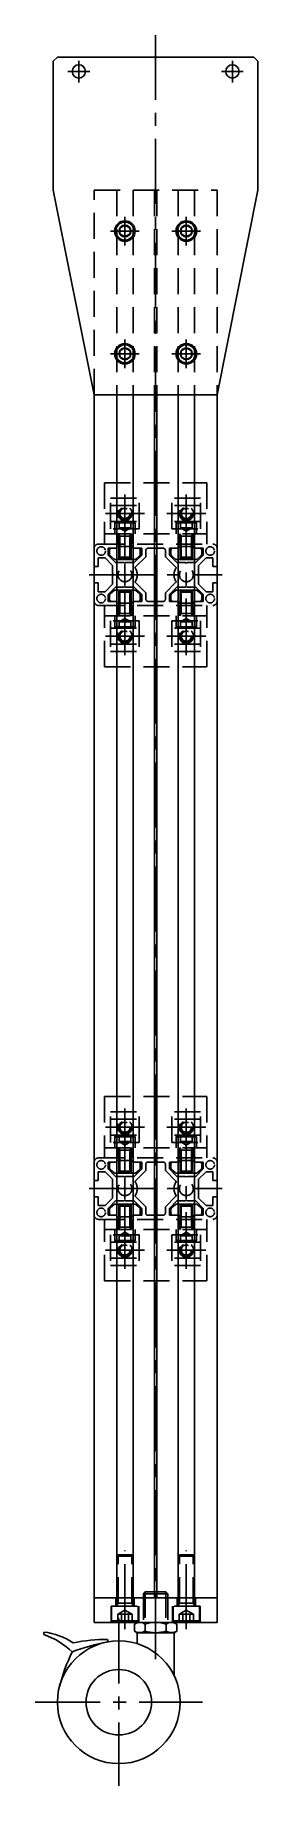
# Model space of a CAD drawing. Extents: x -197 to 907, y -103 to 1134.
# Drawn here: x 798 to 907, y -11 to 845 of the extents above; entities that cross this region are included whole.
import ezdxf

# ---------------------------------------------------------------- set-up
doc = ezdxf.new("R2010")
doc.units = 0
doc.linetypes.add('CENTER', pattern=[50.8, 31.75, -6.35, 6.35, -6.35])
doc.linetypes.add('DASHED', pattern=[19.05, 12.7, -6.35])
doc.layers.get('0').update_dxf_attribs({"linetype": 'CONTINUOUS'})
doc.layers.add('CENTER', color=1, linetype='CENTER')

msp = doc.modelspace()

# ---------------------------------------------------------------- linework, layer by layer
at = {"color": 7, "linetype": 'CONTINUOUS'}
for p, q in [((807.22, 832), (809.22, 834)), ((807.22, 769), (807.22, 832)), ((809.22, 834), (905.22, 834)), ((905.22, 834), (907.22, 832)), ((907.22, 832), (907.22, 769)), ((827.22, 669), (807.22, 769)), ((907.22, 769), (887.22, 669)), ((842.22, 751.89), (839.72, 750.44)), ((839.72, 750.44), (839.72, 747.56)), ((839.72, 747.56), (842.22, 746.11)), ((844.72, 750.44), (842.22, 751.89)), ((842.22, 746.11), (844.72, 747.56)), ((844.72, 747.56), (844.72, 750.44)), ((869.72, 750.44), (872.22, 751.89)), ((869.72, 747.56), (869.72, 750.44)), ((872.22, 746.11), (869.72, 747.56)), ((872.22, 751.89), (874.72, 750.44)), ((874.72, 747.56), (872.22, 746.11)), ((874.72, 750.44), (874.72, 747.56)), ((842.22, 691.89), (839.72, 690.44)), ((839.72, 690.44), (839.72, 687.56)), ((839.72, 687.56), (842.22, 686.11)), ((844.72, 690.44), (842.22, 691.89)), ((842.22, 686.11), (844.72, 687.56)), ((844.72, 687.56), (844.72, 690.44)), ((869.72, 690.44), (872.22, 691.89)), ((869.72, 687.56), (869.72, 690.44)), ((872.22, 686.11), (869.72, 687.56)), ((872.22, 691.89), (874.72, 690.44)), ((874.72, 687.56), (872.22, 686.11)), ((874.72, 690.44), (874.72, 687.56)), ((887.22, 669), (827.22, 669)), ((827.22, 669), (827.22, 69)), ((838.22, 669), (838.22, 81)), ((846.22, 81), (846.22, 669)), ((856.7, 81), (856.7, 669)), ((857.74, 81), (857.74, 669)), ((868.22, 669), (868.22, 81)), ((876.22, 81), (876.22, 669)), ((887.22, 69), (887.22, 669)), ((887.22, 81), (827.22, 81)), ((827.22, 69), (887.22, 69)), ((848.22, 69), (846.83, 68.2)), ((848.22, 69), (866.22, 69)), ((866.22, 69), (867.62, 68.2)), ((802.62, 64.31), (802.62, 63.09)), ((833.79, 60.72), (833.79, 59.5)), ((846.83, 64.8), (846.83, 68.2)), ((848.22, 64), (846.83, 64.8)), ((848.22, 64), (866.22, 64)), ((848.22, 64), (848.22, 58.62)), ((852.03, 68.2), (852.03, 64.8)), ((862.42, 64.8), (862.42, 68.2)), ((866.22, 64), (867.62, 64.8)), ((866.22, 64), (866.22, 43.08)), ((867.62, 68.2), (867.62, 64.8))]:
    msp.add_line(p, q, dxfattribs=at)
at = {"color": 3, "linetype": 'DASHED'}
for p, q in [((827.22, 669), (827.22, 769)), ((827.22, 769), (887.22, 769)), ((838.22, 769), (838.22, 669)), ((846.22, 769), (846.22, 669)), ((856.7, 769), (856.7, 669)), ((857.74, 769), (857.74, 669)), ((868.22, 769), (868.22, 669)), ((876.22, 769), (876.22, 669)), ((887.22, 769), (887.22, 669)), ((832.22, 626), (882.22, 626)), ((832.22, 626), (832.22, 596)), ((882.22, 626), (882.22, 596)), ((835.22, 603.5), (835.22, 618.5)), ((835.22, 618.5), (849.22, 618.5)), ((849.22, 603.5), (849.22, 618.5)), ((865.22, 603.5), (865.22, 618.5)), ((879.22, 618.5), (865.22, 618.5)), ((879.22, 603.5), (879.22, 618.5)), ((835.22, 614.9), (849.22, 614.9)), ((879.22, 614.9), (865.22, 614.9)), ((832.22, 601), (882.22, 601)), ((835.22, 607.1), (849.22, 607.1)), ((849.22, 603.5), (835.22, 603.5)), ((837.22, 606.4), (837.82, 607)), ((847.22, 606.4), (837.22, 606.4)), ((837.22, 606.4), (837.22, 601)), ((846.62, 607), (837.82, 607)), ((838.72, 601), (838.72, 596)), ((839.19, 600.88), (839.76, 599.88)), ((839.22, 600.75), (839.22, 588.5)), ((845.22, 599.88), (839.22, 599.88)), ((839.34, 607), (839.34, 604)), ((839.34, 604), (842.22, 602.33)), ((839.34, 604), (845.11, 604)), ((839.76, 599.88), (839.76, 588.5)), ((842.22, 607), (842.22, 604)), ((845.11, 604), (842.22, 602.33)), ((845.26, 600.88), (844.68, 599.88)), ((844.68, 599.88), (844.68, 588.5)), ((845.11, 607), (845.11, 604)), ((845.22, 600.75), (845.22, 588.5)), ((845.72, 601), (845.72, 596)), ((847.22, 606.4), (846.62, 607)), ((847.22, 606.4), (847.22, 601)), ((879.22, 607.1), (865.22, 607.1)), ((865.22, 603.5), (879.22, 603.5)), ((867.22, 606.4), (867.82, 607)), ((867.22, 606.4), (877.22, 606.4)), ((867.22, 606.4), (867.22, 601)), ((867.82, 607), (876.62, 607)), ((868.72, 601), (868.72, 596)), ((869.19, 600.88), (869.76, 599.88)), ((869.22, 600.75), (869.22, 588.5)), ((869.22, 599.88), (875.22, 599.88)), ((869.34, 607), (869.34, 604)), ((869.34, 604), (872.22, 602.33)), ((875.11, 604), (869.34, 604)), ((869.76, 599.88), (869.76, 588.5)), ((872.22, 607), (872.22, 604)), ((875.11, 604), (872.22, 602.33)), ((875.26, 600.88), (874.68, 599.88)), ((874.68, 599.88), (874.68, 588.5)), ((875.11, 607), (875.11, 604)), ((875.22, 600.75), (875.22, 588.5)), ((875.72, 601), (875.72, 596)), ((877.22, 606.4), (876.62, 607)), ((877.22, 606.4), (877.22, 601)), ((827.22, 594), (827.22, 585.3)), ((829.22, 596), (885.22, 596)), ((838.32, 594), (833.97, 594)), ((833.97, 594), (833.97, 590.66)), ((833.97, 590.66), (837.64, 587)), ((834.72, 590.98), (834.72, 593)), ((838.22, 595.7), (838.22, 594)), ((838.32, 594.8), (846.12, 594.8)), ((838.32, 594), (838.32, 594.8)), ((838.32, 594), (838.32, 594.8)), ((838.32, 594.8), (846.12, 594.8)), ((846.12, 594), (846.12, 594.8)), ((846.12, 594), (846.12, 594.8)), ((846.12, 594), (850.47, 594)), ((846.22, 595.7), (846.22, 594)), ((846.81, 587), (850.47, 590.66)), ((849.72, 590.98), (849.72, 593)), ((850.47, 594), (850.47, 590.66)), ((852.47, 593), (852.47, 589.84)), ((853.47, 594), (860.97, 594)), ((861.97, 589.84), (861.97, 593)), ((863.97, 594), (868.32, 594)), ((863.97, 590.66), (863.97, 594)), ((867.64, 587), (863.97, 590.66)), ((864.72, 590.98), (864.72, 593)), ((868.22, 595.7), (868.22, 594)), ((868.32, 594), (868.32, 594.8)), ((868.32, 594.8), (876.12, 594.8)), ((876.12, 594), (876.12, 594.8)), ((876.12, 594), (880.47, 594)), ((876.22, 595.7), (876.22, 594)), ((876.81, 587), (880.47, 590.66)), ((879.72, 590.98), (879.72, 593)), ((880.47, 590.66), (880.47, 594)), ((887.22, 594), (887.22, 585.3)), ((829.22, 585), (827.52, 585)), ((829.22, 589.25), (829.22, 585)), ((829.22, 589.25), (832.56, 589.25)), ((832.56, 589.25), (836.22, 585.59)), ((835.1, 590.2), (836.95, 588.72)), ((836.22, 585.59), (836.22, 581.52)), ((837.57, 588.5), (846.87, 588.5)), ((841.7, 587), (837.64, 587)), ((839.22, 589.54), (845.22, 589.54)), ((839.76, 589), (839.22, 589.54)), ((839.76, 589), (844.68, 589)), ((842.22, 586.7), (841.7, 587)), ((842.22, 586.7), (842.74, 587)), ((846.81, 587), (842.74, 587)), ((844.68, 589), (845.22, 589.54)), ((852.47, 589.84), (847.29, 584.65)), ((847.5, 588.72), (849.35, 590.2)), ((867.16, 584.65), (861.97, 589.84)), ((866.95, 588.72), (865.1, 590.2)), ((876.87, 588.5), (867.57, 588.5)), ((867.64, 587), (871.7, 587)), ((875.22, 589.54), (869.22, 589.54)), ((869.76, 589), (869.22, 589.54)), ((874.68, 589), (869.76, 589)), ((872.22, 586.7), (871.7, 587)), ((872.22, 586.7), (872.74, 587)), ((872.74, 587), (876.81, 587)), ((874.68, 589), (875.22, 589.54)), ((879.35, 590.2), (877.5, 588.72)), ((878.22, 585.59), (881.89, 589.25)), ((878.22, 585.59), (878.22, 581.52)), ((881.89, 589.25), (885.22, 589.25)), ((885.22, 589.25), (885.22, 585)), ((885.22, 585), (886.92, 585)), ((827.22, 568), (827.22, 576.7)), ((829.22, 577), (827.52, 577)), ((829.22, 572.75), (829.22, 577)), ((836.22, 576.41), (832.56, 572.75)), ((837.64, 575), (833.97, 571.34)), ((836.52, 581), (836.22, 581.52)), ((836.52, 581), (836.22, 580.48)), ((836.22, 576.41), (836.22, 580.48)), ((837.57, 573.5), (846.87, 573.5)), ((841.7, 575), (837.64, 575)), ((839.22, 561.25), (839.22, 573.5)), ((839.76, 562.12), (839.76, 573.5)), ((842.22, 575.3), (841.7, 575)), ((842.22, 575.3), (842.74, 575)), ((846.81, 575), (842.74, 575)), ((844.68, 562.12), (844.68, 573.5)), ((845.22, 561.25), (845.22, 573.5)), ((846.81, 575), (850.47, 571.34)), ((847.29, 577.35), (852.47, 572.16)), ((867.16, 577.35), (861.97, 572.16)), ((867.64, 575), (863.97, 571.34)), ((876.87, 573.5), (867.57, 573.5)), ((867.64, 575), (871.7, 575)), ((869.22, 561.25), (869.22, 573.5)), ((869.76, 562.12), (869.76, 573.5)), ((872.22, 575.3), (871.7, 575)), ((872.22, 575.3), (872.74, 575)), ((872.74, 575), (876.81, 575)), ((874.68, 562.12), (874.68, 573.5)), ((875.22, 561.25), (875.22, 573.5)), ((876.81, 575), (880.47, 571.34)), ((877.92, 581), (878.22, 581.52)), ((877.92, 581), (878.22, 580.48)), ((878.22, 580.48), (878.22, 576.41)), ((878.22, 576.41), (881.89, 572.75)), ((885.22, 572.75), (885.22, 577)), ((885.22, 577), (886.92, 577)), ((887.22, 568), (887.22, 576.7)), ((829.22, 572.75), (832.56, 572.75)), ((829.22, 566), (885.22, 566)), ((832.22, 536), (832.22, 566)), ((833.97, 571.34), (833.97, 568)), ((838.32, 568), (833.97, 568)), ((834.72, 571.02), (834.72, 569)), ((835.1, 571.8), (836.95, 573.28)), ((838.22, 566.3), (838.22, 568)), ((838.32, 568), (838.32, 567.2)), ((838.32, 568), (838.32, 567.2)), ((838.32, 568), (838.32, 567.2)), ((838.32, 567.2), (846.12, 567.2)), ((838.32, 567.2), (846.12, 567.2)), ((838.32, 567.2), (846.12, 567.2)), ((838.72, 561), (838.72, 566)), ((839.76, 573), (839.22, 572.46)), ((839.22, 572.46), (845.22, 572.46)), ((839.76, 573), (844.68, 573)), ((844.68, 573), (845.22, 572.46)), ((845.72, 561), (845.72, 566)), ((846.12, 568), (850.47, 568)), ((846.12, 568), (846.12, 567.2)), ((846.12, 568), (846.12, 567.2)), ((846.12, 568), (846.12, 567.2)), ((846.22, 566.3), (846.22, 568)), ((847.5, 573.28), (849.35, 571.8)), ((849.72, 571.02), (849.72, 569)), ((850.47, 571.34), (850.47, 568)), ((852.47, 572.16), (852.47, 569)), ((853.47, 568), (860.97, 568)), ((861.97, 569), (861.97, 572.16)), ((863.97, 568), (863.97, 571.34)), ((863.97, 568), (868.32, 568)), ((864.72, 571.02), (864.72, 569)), ((866.95, 573.28), (865.1, 571.8)), ((868.22, 568), (868.22, 566.3)), ((868.32, 568), (868.32, 567.2)), ((868.32, 567.2), (876.12, 567.2)), ((868.72, 561), (868.72, 566)), ((869.76, 573), (869.22, 572.46)), ((875.22, 572.46), (869.22, 572.46)), ((874.68, 573), (869.76, 573)), ((874.68, 573), (875.22, 572.46)), ((875.72, 561), (875.72, 566)), ((876.12, 568), (880.47, 568)), ((876.12, 568), (876.12, 567.2)), ((876.22, 568), (876.22, 566.3)), ((879.35, 571.8), (877.5, 573.28)), ((879.72, 571.02), (879.72, 569)), ((880.47, 568), (880.47, 571.34)), ((881.89, 572.75), (885.22, 572.75)), ((882.22, 536), (882.22, 566)), ((832.22, 561), (882.22, 561)), ((835.22, 558.5), (835.22, 543.5)), ((849.22, 558.5), (835.22, 558.5)), ((837.22, 555.6), (837.22, 561)), ((839.19, 561.12), (839.76, 562.12)), ((845.22, 562.12), (839.22, 562.12)), ((839.34, 558), (842.22, 559.67)), ((839.34, 555), (839.34, 558)), ((839.34, 558), (845.11, 558)), ((845.11, 558), (842.22, 559.67)), ((842.22, 555), (842.22, 558)), ((845.26, 561.12), (844.68, 562.12)), ((845.11, 555), (845.11, 558)), ((847.22, 555.6), (847.22, 561)), ((849.22, 558.5), (849.22, 543.5)), ((865.22, 558.5), (865.22, 543.5)), ((865.22, 558.5), (879.22, 558.5)), ((867.22, 555.6), (867.22, 561)), ((869.19, 561.12), (869.76, 562.12)), ((869.22, 562.12), (875.22, 562.12)), ((869.34, 558), (872.22, 559.67)), ((869.34, 555), (869.34, 558)), ((875.11, 558), (869.34, 558)), ((875.11, 558), (872.22, 559.67)), ((872.22, 555), (872.22, 558)), ((875.26, 561.12), (874.68, 562.12)), ((875.11, 555), (875.11, 558)), ((877.22, 555.6), (877.22, 561)), ((879.22, 558.5), (879.22, 543.5)), ((835.22, 554.9), (849.22, 554.9)), ((847.22, 555.6), (837.22, 555.6)), ((837.22, 555.6), (837.82, 555)), ((846.62, 555), (837.82, 555)), ((847.22, 555.6), (846.62, 555)), ((879.22, 554.9), (865.22, 554.9)), ((867.22, 555.6), (877.22, 555.6)), ((867.22, 555.6), (867.82, 555)), ((867.82, 555), (876.62, 555)), ((877.22, 555.6), (876.62, 555)), ((835.22, 547.1), (849.22, 547.1)), ((835.22, 543.5), (849.22, 543.5)), ((879.22, 547.1), (865.22, 547.1)), ((879.22, 543.5), (865.22, 543.5)), ((832.22, 536), (882.22, 536)), ((832.22, 326), (882.22, 326)), ((832.22, 326), (832.22, 296)), ((882.22, 326), (882.22, 296)), ((835.22, 303.5), (835.22, 318.5)), ((835.22, 318.5), (849.22, 318.5)), ((849.22, 303.5), (849.22, 318.5)), ((865.22, 303.5), (865.22, 318.5)), ((879.22, 318.5), (865.22, 318.5)), ((879.22, 303.5), (879.22, 318.5)), ((835.22, 314.9), (849.22, 314.9)), ((879.22, 314.9), (865.22, 314.9)), ((832.22, 301), (882.22, 301)), ((835.22, 307.1), (849.22, 307.1)), ((849.22, 303.5), (835.22, 303.5)), ((837.22, 306.4), (837.82, 307)), ((847.22, 306.4), (837.22, 306.4)), ((837.22, 306.4), (837.22, 301)), ((846.62, 307), (837.82, 307)), ((838.72, 301), (838.72, 296)), ((839.19, 300.88), (839.76, 299.88)), ((839.22, 300.75), (839.22, 288.5)), ((845.22, 299.88), (839.22, 299.88)), ((839.34, 307), (839.34, 304)), ((839.34, 304), (842.22, 302.33)), ((839.34, 304), (845.11, 304)), ((839.76, 299.88), (839.76, 288.5)), ((842.22, 307), (842.22, 304)), ((845.11, 304), (842.22, 302.33)), ((845.26, 300.88), (844.68, 299.88)), ((844.68, 299.88), (844.68, 288.5)), ((845.11, 307), (845.11, 304)), ((845.22, 300.75), (845.22, 288.5)), ((845.72, 301), (845.72, 296)), ((847.22, 306.4), (846.62, 307)), ((847.22, 306.4), (847.22, 301)), ((879.22, 307.1), (865.22, 307.1)), ((865.22, 303.5), (879.22, 303.5)), ((867.22, 306.4), (867.82, 307)), ((867.22, 306.4), (877.22, 306.4)), ((867.22, 306.4), (867.22, 301)), ((867.82, 307), (876.62, 307)), ((868.72, 301), (868.72, 296)), ((869.19, 300.88), (869.76, 299.88)), ((869.22, 300.75), (869.22, 288.5)), ((869.22, 299.88), (875.22, 299.88)), ((869.34, 307), (869.34, 304)), ((869.34, 304), (872.22, 302.33)), ((875.11, 304), (869.34, 304)), ((869.76, 299.88), (869.76, 288.5)), ((872.22, 307), (872.22, 304)), ((875.11, 304), (872.22, 302.33)), ((875.26, 300.88), (874.68, 299.88)), ((874.68, 299.88), (874.68, 288.5)), ((875.11, 307), (875.11, 304)), ((875.22, 300.75), (875.22, 288.5)), ((875.72, 301), (875.72, 296)), ((877.22, 306.4), (876.62, 307)), ((877.22, 306.4), (877.22, 301)), ((827.22, 294), (827.22, 285.3)), ((829.22, 296), (885.22, 296)), ((838.32, 294), (833.97, 294)), ((833.97, 294), (833.97, 290.66)), ((834.72, 290.98), (834.72, 293)), ((838.22, 295.7), (838.22, 294)), ((838.32, 294.8), (846.12, 294.8)), ((838.32, 294), (838.32, 294.8)), ((838.32, 294), (838.32, 294.8)), ((838.32, 294.8), (846.12, 294.8)), ((846.12, 294), (846.12, 294.8)), ((846.12, 294), (846.12, 294.8)), ((846.12, 294), (850.47, 294)), ((846.22, 295.7), (846.22, 294)), ((849.72, 290.98), (849.72, 293)), ((850.47, 294), (850.47, 290.66)), ((852.47, 293), (852.47, 289.84)), ((853.47, 294), (860.97, 294)), ((861.97, 289.84), (861.97, 293)), ((863.97, 294), (868.32, 294)), ((863.97, 290.66), (863.97, 294)), ((864.72, 290.98), (864.72, 293)), ((868.22, 295.7), (868.22, 294)), ((868.32, 294), (868.32, 294.8)), ((868.32, 294.8), (876.12, 294.8)), ((876.12, 294), (876.12, 294.8)), ((876.12, 294), (880.47, 294)), ((876.22, 295.7), (876.22, 294)), ((879.72, 290.98), (879.72, 293)), ((880.47, 290.66), (880.47, 294)), ((887.22, 294), (887.22, 285.3)), ((829.22, 285), (827.52, 285)), ((829.22, 289.25), (829.22, 285)), ((829.22, 289.25), (832.56, 289.25)), ((832.56, 289.25), (836.22, 285.59)), ((833.97, 290.66), (837.64, 287)), ((835.1, 290.2), (836.95, 288.72)), ((836.22, 285.59), (836.22, 281.52)), ((837.57, 288.5), (846.87, 288.5)), ((841.7, 287), (837.64, 287)), ((839.22, 289.54), (845.22, 289.54)), ((839.76, 289), (839.22, 289.54)), ((839.76, 289), (844.68, 289)), ((842.22, 286.7), (841.7, 287)), ((842.22, 286.7), (842.74, 287)), ((846.81, 287), (842.74, 287)), ((844.68, 289), (845.22, 289.54)), ((846.81, 287), (850.47, 290.66)), ((852.47, 289.84), (847.29, 284.65)), ((847.5, 288.72), (849.35, 290.2)), ((867.16, 284.65), (861.97, 289.84)), ((867.64, 287), (863.97, 290.66)), ((866.95, 288.72), (865.1, 290.2)), ((876.87, 288.5), (867.57, 288.5)), ((867.64, 287), (871.7, 287)), ((875.22, 289.54), (869.22, 289.54)), ((869.76, 289), (869.22, 289.54)), ((874.68, 289), (869.76, 289)), ((872.22, 286.7), (871.7, 287)), ((872.22, 286.7), (872.74, 287)), ((872.74, 287), (876.81, 287)), ((874.68, 289), (875.22, 289.54)), ((876.81, 287), (880.47, 290.66)), ((879.35, 290.2), (877.5, 288.72)), ((878.22, 285.59), (881.89, 289.25)), ((878.22, 285.59), (878.22, 281.52)), ((881.89, 289.25), (885.22, 289.25)), ((885.22, 289.25), (885.22, 285)), ((885.22, 285), (886.92, 285)), ((827.22, 268), (827.22, 276.7)), ((829.22, 277), (827.52, 277)), ((829.22, 272.75), (829.22, 277)), ((836.22, 276.41), (832.56, 272.75)), ((837.64, 275), (833.97, 271.34)), ((836.52, 281), (836.22, 281.52)), ((836.52, 281), (836.22, 280.48)), ((836.22, 276.41), (836.22, 280.48)), ((841.7, 275), (837.64, 275)), ((842.22, 275.3), (841.7, 275)), ((842.22, 275.3), (842.74, 275)), ((846.81, 275), (842.74, 275)), ((846.81, 275), (850.47, 271.34)), ((847.29, 277.35), (852.47, 272.16)), ((867.16, 277.35), (861.97, 272.16)), ((867.64, 275), (863.97, 271.34)), ((867.64, 275), (871.7, 275)), ((872.22, 275.3), (871.7, 275)), ((872.22, 275.3), (872.74, 275)), ((872.74, 275), (876.81, 275)), ((876.81, 275), (880.47, 271.34)), ((877.92, 281), (878.22, 281.52)), ((877.92, 281), (878.22, 280.48)), ((878.22, 280.48), (878.22, 276.41)), ((878.22, 276.41), (881.89, 272.75)), ((885.22, 272.75), (885.22, 277)), ((885.22, 277), (886.92, 277)), ((887.22, 268), (887.22, 276.7)), ((829.22, 272.75), (832.56, 272.75)), ((829.22, 266), (885.22, 266)), ((832.22, 236), (832.22, 266)), ((833.97, 271.34), (833.97, 268)), ((838.32, 268), (833.97, 268)), ((834.72, 271.02), (834.72, 269)), ((835.1, 271.8), (836.95, 273.28)), ((837.57, 273.5), (846.87, 273.5)), ((838.22, 266.3), (838.22, 268)), ((838.32, 268), (838.32, 267.2)), ((838.32, 268), (838.32, 267.2)), ((838.32, 268), (838.32, 267.2)), ((838.32, 267.2), (846.12, 267.2)), ((838.32, 267.2), (846.12, 267.2)), ((838.32, 267.2), (846.12, 267.2)), ((838.72, 261), (838.72, 266)), ((839.22, 261.25), (839.22, 273.5)), ((839.76, 273), (839.22, 272.46)), ((839.22, 272.46), (845.22, 272.46)), ((839.76, 262.12), (839.76, 273.5)), ((839.76, 273), (844.68, 273)), ((844.68, 262.12), (844.68, 273.5)), ((844.68, 273), (845.22, 272.46)), ((845.22, 261.25), (845.22, 273.5)), ((845.72, 261), (845.72, 266)), ((846.12, 268), (850.47, 268)), ((846.12, 268), (846.12, 267.2)), ((846.12, 268), (846.12, 267.2)), ((846.12, 268), (846.12, 267.2)), ((846.22, 266.3), (846.22, 268)), ((847.5, 273.28), (849.35, 271.8)), ((849.72, 271.02), (849.72, 269)), ((850.47, 271.34), (850.47, 268)), ((852.47, 272.16), (852.47, 269)), ((853.47, 268), (860.97, 268)), ((861.97, 269), (861.97, 272.16)), ((863.97, 268), (863.97, 271.34)), ((863.97, 268), (868.32, 268)), ((864.72, 271.02), (864.72, 269)), ((866.95, 273.28), (865.1, 271.8)), ((876.87, 273.5), (867.57, 273.5)), ((868.22, 268), (868.22, 266.3)), ((868.32, 268), (868.32, 267.2)), ((868.32, 267.2), (876.12, 267.2)), ((868.72, 261), (868.72, 266)), ((869.22, 261.25), (869.22, 273.5)), ((869.76, 273), (869.22, 272.46)), ((875.22, 272.46), (869.22, 272.46)), ((869.76, 262.12), (869.76, 273.5)), ((874.68, 273), (869.76, 273)), ((874.68, 262.12), (874.68, 273.5)), ((874.68, 273), (875.22, 272.46)), ((875.22, 261.25), (875.22, 273.5)), ((875.72, 261), (875.72, 266)), ((876.12, 268), (880.47, 268)), ((876.12, 268), (876.12, 267.2)), ((876.22, 268), (876.22, 266.3)), ((879.35, 271.8), (877.5, 273.28)), ((879.72, 271.02), (879.72, 269)), ((880.47, 268), (880.47, 271.34)), ((881.89, 272.75), (885.22, 272.75)), ((882.22, 236), (882.22, 266)), ((832.22, 261), (882.22, 261)), ((835.22, 258.5), (835.22, 243.5)), ((849.22, 258.5), (835.22, 258.5)), ((837.22, 255.6), (837.22, 261)), ((839.19, 261.12), (839.76, 262.12)), ((845.22, 262.12), (839.22, 262.12)), ((839.34, 258), (842.22, 259.67)), ((839.34, 255), (839.34, 258)), ((839.34, 258), (845.11, 258)), ((845.11, 258), (842.22, 259.67)), ((842.22, 255), (842.22, 258)), ((845.26, 261.12), (844.68, 262.12)), ((845.11, 255), (845.11, 258)), ((847.22, 255.6), (847.22, 261)), ((849.22, 258.5), (849.22, 243.5)), ((865.22, 258.5), (865.22, 243.5)), ((865.22, 258.5), (879.22, 258.5)), ((867.22, 255.6), (867.22, 261)), ((869.19, 261.12), (869.76, 262.12)), ((869.22, 262.12), (875.22, 262.12)), ((869.34, 258), (872.22, 259.67)), ((869.34, 255), (869.34, 258)), ((875.11, 258), (869.34, 258)), ((875.11, 258), (872.22, 259.67)), ((872.22, 255), (872.22, 258)), ((875.26, 261.12), (874.68, 262.12)), ((875.11, 255), (875.11, 258)), ((877.22, 255.6), (877.22, 261)), ((879.22, 258.5), (879.22, 243.5)), ((835.22, 254.9), (849.22, 254.9)), ((847.22, 255.6), (837.22, 255.6)), ((837.22, 255.6), (837.82, 255)), ((846.62, 255), (837.82, 255)), ((847.22, 255.6), (846.62, 255)), ((879.22, 254.9), (865.22, 254.9)), ((867.22, 255.6), (877.22, 255.6)), ((867.22, 255.6), (867.82, 255)), ((867.82, 255), (876.62, 255)), ((877.22, 255.6), (876.62, 255)), ((835.22, 247.1), (849.22, 247.1)), ((835.22, 243.5), (849.22, 243.5)), ((879.22, 247.1), (865.22, 247.1)), ((879.22, 243.5), (865.22, 243.5)), ((832.22, 236), (882.22, 236)), ((838.9, 102), (838.22, 101.32)), ((846.22, 101.32), (838.22, 101.32)), ((838.22, 77.4), (838.22, 101.32)), ((838.9, 78.46), (838.9, 102)), ((845.55, 102), (838.9, 102)), ((845.55, 78.46), (845.55, 102)), ((845.55, 102), (846.22, 101.32)), ((846.22, 77.4), (846.22, 101.32)), ((868.9, 102), (868.22, 101.32)), ((868.22, 101.32), (876.22, 101.32)), ((868.22, 77.4), (868.22, 101.32)), ((868.9, 78.46), (868.9, 102)), ((868.9, 102), (875.55, 102)), ((875.55, 78.46), (875.55, 102)), ((875.55, 102), (876.22, 101.32)), ((876.22, 77.4), (876.22, 101.32)), ((837.72, 77), (837.72, 81)), ((838.17, 77.2), (838.9, 78.46)), ((838.22, 78.46), (846.22, 78.46)), ((846.28, 77.2), (845.55, 78.46)), ((846.72, 77), (846.72, 81)), ((852.17, 84), (851.22, 83.05)), ((851.22, 83.05), (863.22, 83.05)), ((851.22, 83.05), (851.22, 69)), ((852.17, 84), (862.28, 84)), ((852.17, 84), (852.17, 69)), ((862.28, 84), (863.22, 83.05)), ((862.28, 84), (862.28, 69)), ((863.22, 83.05), (863.22, 69)), ((867.72, 77), (867.72, 81)), ((868.17, 77.2), (868.9, 78.46)), ((876.22, 78.46), (868.22, 78.46)), ((876.28, 77.2), (875.55, 78.46)), ((876.72, 77), (876.72, 81)), ((835.47, 77), (848.97, 77)), ((835.47, 69), (835.47, 77)), ((835.72, 69.8), (835.72, 77)), ((835.72, 69.8), (848.72, 69.8)), ((835.72, 69.8), (836.52, 69)), ((836.52, 69), (847.92, 69)), ((838.76, 73), (842.22, 75)), ((838.76, 69), (838.76, 73)), ((845.69, 73), (838.76, 73)), ((840.49, 69), (840.49, 73)), ((845.69, 73), (842.22, 75)), ((843.96, 69), (843.96, 73)), ((845.69, 69), (845.69, 73)), ((848.72, 69.8), (847.92, 69)), ((848.72, 69.8), (847.92, 69)), ((848.72, 69.8), (847.92, 69)), ((848.72, 69.8), (848.72, 77)), ((848.97, 69), (848.97, 77)), ((878.97, 77), (865.47, 77)), ((865.47, 69), (865.47, 77)), ((865.72, 69.8), (865.72, 77)), ((865.72, 69.8), (866.52, 69)), ((865.72, 69.8), (866.52, 69)), ((878.72, 69.8), (865.72, 69.8)), ((865.72, 69.8), (866.52, 69)), ((877.92, 69), (866.52, 69)), ((868.76, 73), (872.22, 75)), ((868.76, 69), (868.76, 73)), ((868.76, 73), (875.69, 73)), ((870.49, 69), (870.49, 73)), ((875.69, 73), (872.22, 75)), ((873.96, 69), (873.96, 73)), ((875.69, 69), (875.69, 73)), ((878.72, 69.8), (877.92, 69)), ((878.72, 69.8), (878.72, 77)), ((878.97, 69), (878.97, 77))]:
    msp.add_line(p, q, dxfattribs=at)
at = {"color": 7, "linetype": 'CONTINUOUS'}
for centre, radius in [((819.72, 827), 3.25), ((894.72, 827), 3.25), ((842.22, 749), 5), ((842.22, 749), 4.4), ((872.22, 749), 5), ((872.22, 749), 4.4), ((842.22, 749), 2.89), ((872.22, 749), 2.89), ((842.22, 689), 5), ((842.22, 689), 4.4), ((872.22, 689), 5), ((872.22, 689), 4.4), ((842.22, 689), 2.89), ((872.22, 689), 2.89), ((839.22, 30), 30), ((839.22, 30), 16)]:
    msp.add_circle(centre, radius, dxfattribs=at)
at = {"color": 3, "linetype": 'DASHED'}
for centre, radius in [((842.22, 611), 3.5), ((842.22, 611), 3), ((842.22, 611), 2.46), ((872.22, 611), 3.5), ((872.22, 611), 3), ((872.22, 611), 2.46), ((830.6, 592.62), 2.1), ((883.85, 592.62), 2.1), ((842.22, 581), 3.4), ((872.22, 581), 3.4), ((830.6, 569.38), 2.1), ((830.6, 569.38), 2.1), ((883.85, 569.38), 2.1), ((842.22, 551), 3.5), ((842.22, 551), 3), ((842.22, 551), 2.46), ((872.22, 551), 3.5), ((872.22, 551), 3), ((872.22, 551), 2.46), ((842.22, 311), 3.5), ((842.22, 311), 3), ((842.22, 311), 2.46), ((872.22, 311), 3.5), ((872.22, 311), 3), ((872.22, 311), 2.46), ((830.6, 292.62), 2.1), ((883.85, 292.62), 2.1), ((842.22, 281), 3.4), ((872.22, 281), 3.4), ((830.6, 269.38), 2.1), ((830.6, 269.38), 2.1), ((883.85, 269.38), 2.1), ((842.22, 251), 3.5), ((842.22, 251), 3), ((842.22, 251), 2.46), ((872.22, 251), 3.5), ((872.22, 251), 3), ((872.22, 251), 2.46)]:
    msp.add_circle(centre, radius, dxfattribs=at)
for centre, radius, start, end in [((838.97, 600.75), 0.25, 0, 90), ((845.47, 600.75), 0.25, 90, 180), ((868.97, 600.75), 0.25, 0, 90), ((875.47, 600.75), 0.25, 90, 180), ((829.22, 594), 2, 89.99992, 179.99991), ((835.72, 593), 1, 90, 180.00001), ((835.72, 590.98), 1, 180.00001, 231.3402), ((837.92, 595.7), 0.3, 0, 90), ((846.52, 595.7), 0.3, 90, 180), ((848.72, 593), 1, 0, 90), ((848.72, 590.98), 1, 308.65978, 0), ((853.47, 593), 1, 90, 180), ((860.97, 593), 1, 0, 90), ((865.72, 593), 1, 90, 180), ((865.72, 590.98), 1, 180, 231.34022), ((867.92, 595.7), 0.3, 0, 90), ((876.52, 595.7), 0.3, 90, 180), ((878.72, 593), 1, 359.99999, 90), ((878.72, 590.98), 1, 308.6598, 359.99999), ((885.22, 594), 2, 0.00009, 90.00007), ((827.52, 585.3), 0.3, 180, 270), ((837.57, 589.5), 1, 231.34019, 270), ((846.87, 589.5), 1, 270, 308.65978), ((847.5, 584.44), 0.3, 135, 213.09151), ((842.22, 581), 6, 326.9085, 33.09151), ((872.22, 581), 6, 146.9085, 213.09149), ((867.57, 589.5), 1, 231.34022, 270), ((866.95, 584.44), 0.3, 326.9085, 45), ((876.87, 589.5), 1, 270, 308.65981), ((886.92, 585.3), 0.3, 270, 0), ((827.52, 576.7), 0.3, 90, 180), ((837.57, 572.5), 1, 90, 128.65981), ((846.87, 572.5), 1, 51.34022, 90), ((847.5, 577.56), 0.3, 146.9085, 225), ((867.57, 572.5), 1, 90, 128.65978), ((866.95, 577.56), 0.3, 315, 33.09149), ((876.87, 572.5), 1, 51.34019, 90), ((886.92, 576.7), 0.3, 0, 90), ((829.22, 568), 2, 179.99998, 269.99997), ((835.72, 571.02), 1, 128.6598, 179.99999), ((835.72, 569), 1, 179.99999, 270), ((837.92, 566.3), 0.3, 270, 0), ((846.52, 566.3), 0.3, 180, 270), ((848.72, 569), 1, 270, 0), ((848.72, 571.02), 1, 0, 51.34022), ((853.47, 569), 1, 180, 270), ((860.97, 569), 1, 270, 0), ((865.72, 571.02), 1, 128.65978, 180), ((865.72, 569), 1, 180, 270), ((867.92, 566.3), 0.3, 270, 0), ((876.52, 566.3), 0.3, 180, 270), ((878.72, 569), 1, 270, 0.00001), ((878.72, 571.02), 1, 0.00001, 51.3402), ((885.22, 568), 2, 270.00004, 0.00002), ((838.97, 561.25), 0.25, 270, 0), ((845.47, 561.25), 0.25, 180, 270), ((868.97, 561.25), 0.25, 270, 0), ((875.47, 561.25), 0.25, 180, 270), ((838.97, 300.75), 0.25, 0, 90), ((845.47, 300.75), 0.25, 90, 180), ((868.97, 300.75), 0.25, 0, 90), ((875.47, 300.75), 0.25, 90, 180), ((829.22, 294), 2, 89.99992, 179.99991), ((835.72, 293), 1, 90, 180.00001), ((835.72, 290.98), 1, 180.00001, 231.3402), ((837.92, 295.7), 0.3, 0, 90), ((846.52, 295.7), 0.3, 90, 180), ((848.72, 293), 1, 0, 90), ((848.72, 290.98), 1, 308.65978, 0), ((853.47, 293), 1, 90, 180), ((860.97, 293), 1, 0, 90), ((865.72, 293), 1, 90, 180), ((865.72, 290.98), 1, 180, 231.34022), ((867.92, 295.7), 0.3, 0, 90), ((876.52, 295.7), 0.3, 90, 180), ((878.72, 293), 1, 359.99999, 90), ((878.72, 290.98), 1, 308.6598, 359.99999), ((885.22, 294), 2, 0.00009, 90.00007), ((827.52, 285.3), 0.3, 180, 270), ((837.57, 289.5), 1, 231.34019, 270), ((846.87, 289.5), 1, 270, 308.65978), ((847.5, 284.44), 0.3, 135, 213.09151), ((842.22, 281), 6, 326.9085, 33.09151), ((872.22, 281), 6, 146.9085, 213.09149), ((867.57, 289.5), 1, 231.34022, 270), ((866.95, 284.44), 0.3, 326.9085, 45), ((876.87, 289.5), 1, 270, 308.65981), ((886.92, 285.3), 0.3, 270, 0), ((827.52, 276.7), 0.3, 90, 180), ((847.5, 277.56), 0.3, 146.9085, 225), ((866.95, 277.56), 0.3, 315, 33.09149), ((886.92, 276.7), 0.3, 0, 90), ((829.22, 268), 2, 179.99998, 269.99997), ((835.72, 271.02), 1, 128.6598, 179.99999), ((835.72, 269), 1, 179.99999, 270), ((837.57, 272.5), 1, 90, 128.65981), ((837.92, 266.3), 0.3, 270, 0), ((846.52, 266.3), 0.3, 180, 270), ((846.87, 272.5), 1, 51.34022, 90), ((848.72, 269), 1, 270, 0), ((848.72, 271.02), 1, 0, 51.34022), ((853.47, 269), 1, 180, 270), ((860.97, 269), 1, 270, 0), ((865.72, 271.02), 1, 128.65978, 180), ((865.72, 269), 1, 180, 270), ((867.57, 272.5), 1, 90, 128.65978), ((867.92, 266.3), 0.3, 270, 0), ((876.52, 266.3), 0.3, 180, 270), ((876.87, 272.5), 1, 51.34019, 90), ((878.72, 269), 1, 270, 0.00001), ((878.72, 271.02), 1, 0.00001, 51.3402), ((885.22, 268), 2, 270.00004, 0.00002), ((838.97, 261.25), 0.25, 270, 0), ((845.47, 261.25), 0.25, 180, 270), ((868.97, 261.25), 0.25, 270, 0), ((875.47, 261.25), 0.25, 180, 270), ((837.82, 77.4), 0.4, 270, 0), ((846.62, 77.4), 0.4, 180, 270), ((867.82, 77.4), 0.4, 270, 0), ((876.62, 77.4), 0.4, 180, 270)]:
    msp.add_arc(centre, radius, start, end, dxfattribs=at)
at = {"color": 7, "linetype": 'CONTINUOUS'}
for centre, radius, start, end in [((849.43, 64.4), 4.6, 55.61575, 115.61575), ((857.22, 51.8), 17.2, 72.41205, 107.58795), ((865.02, 64.4), 4.6, 64.38425, 124.38425), ((798.58, 31.09), 33.46, 56.64363, 83.05468), ((790.19, 27.34), 37.85, 45.9951, 70.82229), ((833.31, -19.53), 80.25, 89.66341, 101.74598), ((849.43, 68.6), 4.6, 244.38425, 304.38425), ((857.22, 81.2), 17.2, 252.41205, 287.58795), ((865.02, 68.6), 4.6, 235.61575, 295.61575), ((898.26, 14.64), 91, 153.97279, 165.31868), ((849.98, -30.04), 91, 100.25321, 111.5991)]:
    msp.add_arc(centre, radius, start, end, dxfattribs=at)
at = {"layer": 'CENTER', "color": 1, "linetype": 'CENTER'}
for p, q in [((857.22, 844.8), (857.22, 45.99)), ((819.72, 832.16), (819.72, 821.66)), ((894.72, 832.16), (894.72, 821.66)), ((814.38, 827), (825.07, 827)), ((889.38, 827), (900.07, 827)), ((842.22, 742), (842.22, 756)), ((872.22, 742), (872.22, 756)), ((849.22, 749), (835.22, 749)), ((865.22, 749), (879.22, 749)), ((842.22, 682), (842.22, 696)), ((872.22, 682), (872.22, 696)), ((849.22, 689), (835.22, 689)), ((865.22, 689), (879.22, 689)), ((842.22, 620.24), (842.22, 541.76)), ((842.22, 541.76), (842.22, 620.24)), ((872.22, 620.24), (872.22, 541.76)), ((832.72, 611), (851.72, 611)), ((881.72, 611), (862.72, 611)), ((824.72, 581), (889.72, 581)), ((832.72, 551), (851.72, 551)), ((881.72, 551), (862.72, 551)), ((842.22, 320.24), (842.22, 241.76)), ((842.22, 241.76), (842.22, 320.24)), ((872.22, 320.24), (872.22, 241.76)), ((832.72, 311), (851.72, 311)), ((881.72, 311), (862.72, 311)), ((824.72, 281), (889.72, 281)), ((832.72, 251), (851.72, 251)), ((881.72, 251), (862.72, 251)), ((842.22, 65.72), (842.22, 104.19)), ((872.22, 65.72), (872.22, 104.19)), ((839.22, 70.92), (839.22, -10.92)), ((798.3, 30), (880.15, 30))]:
    msp.add_line(p, q, dxfattribs=at)

doc.saveas('drawing.dxf')
